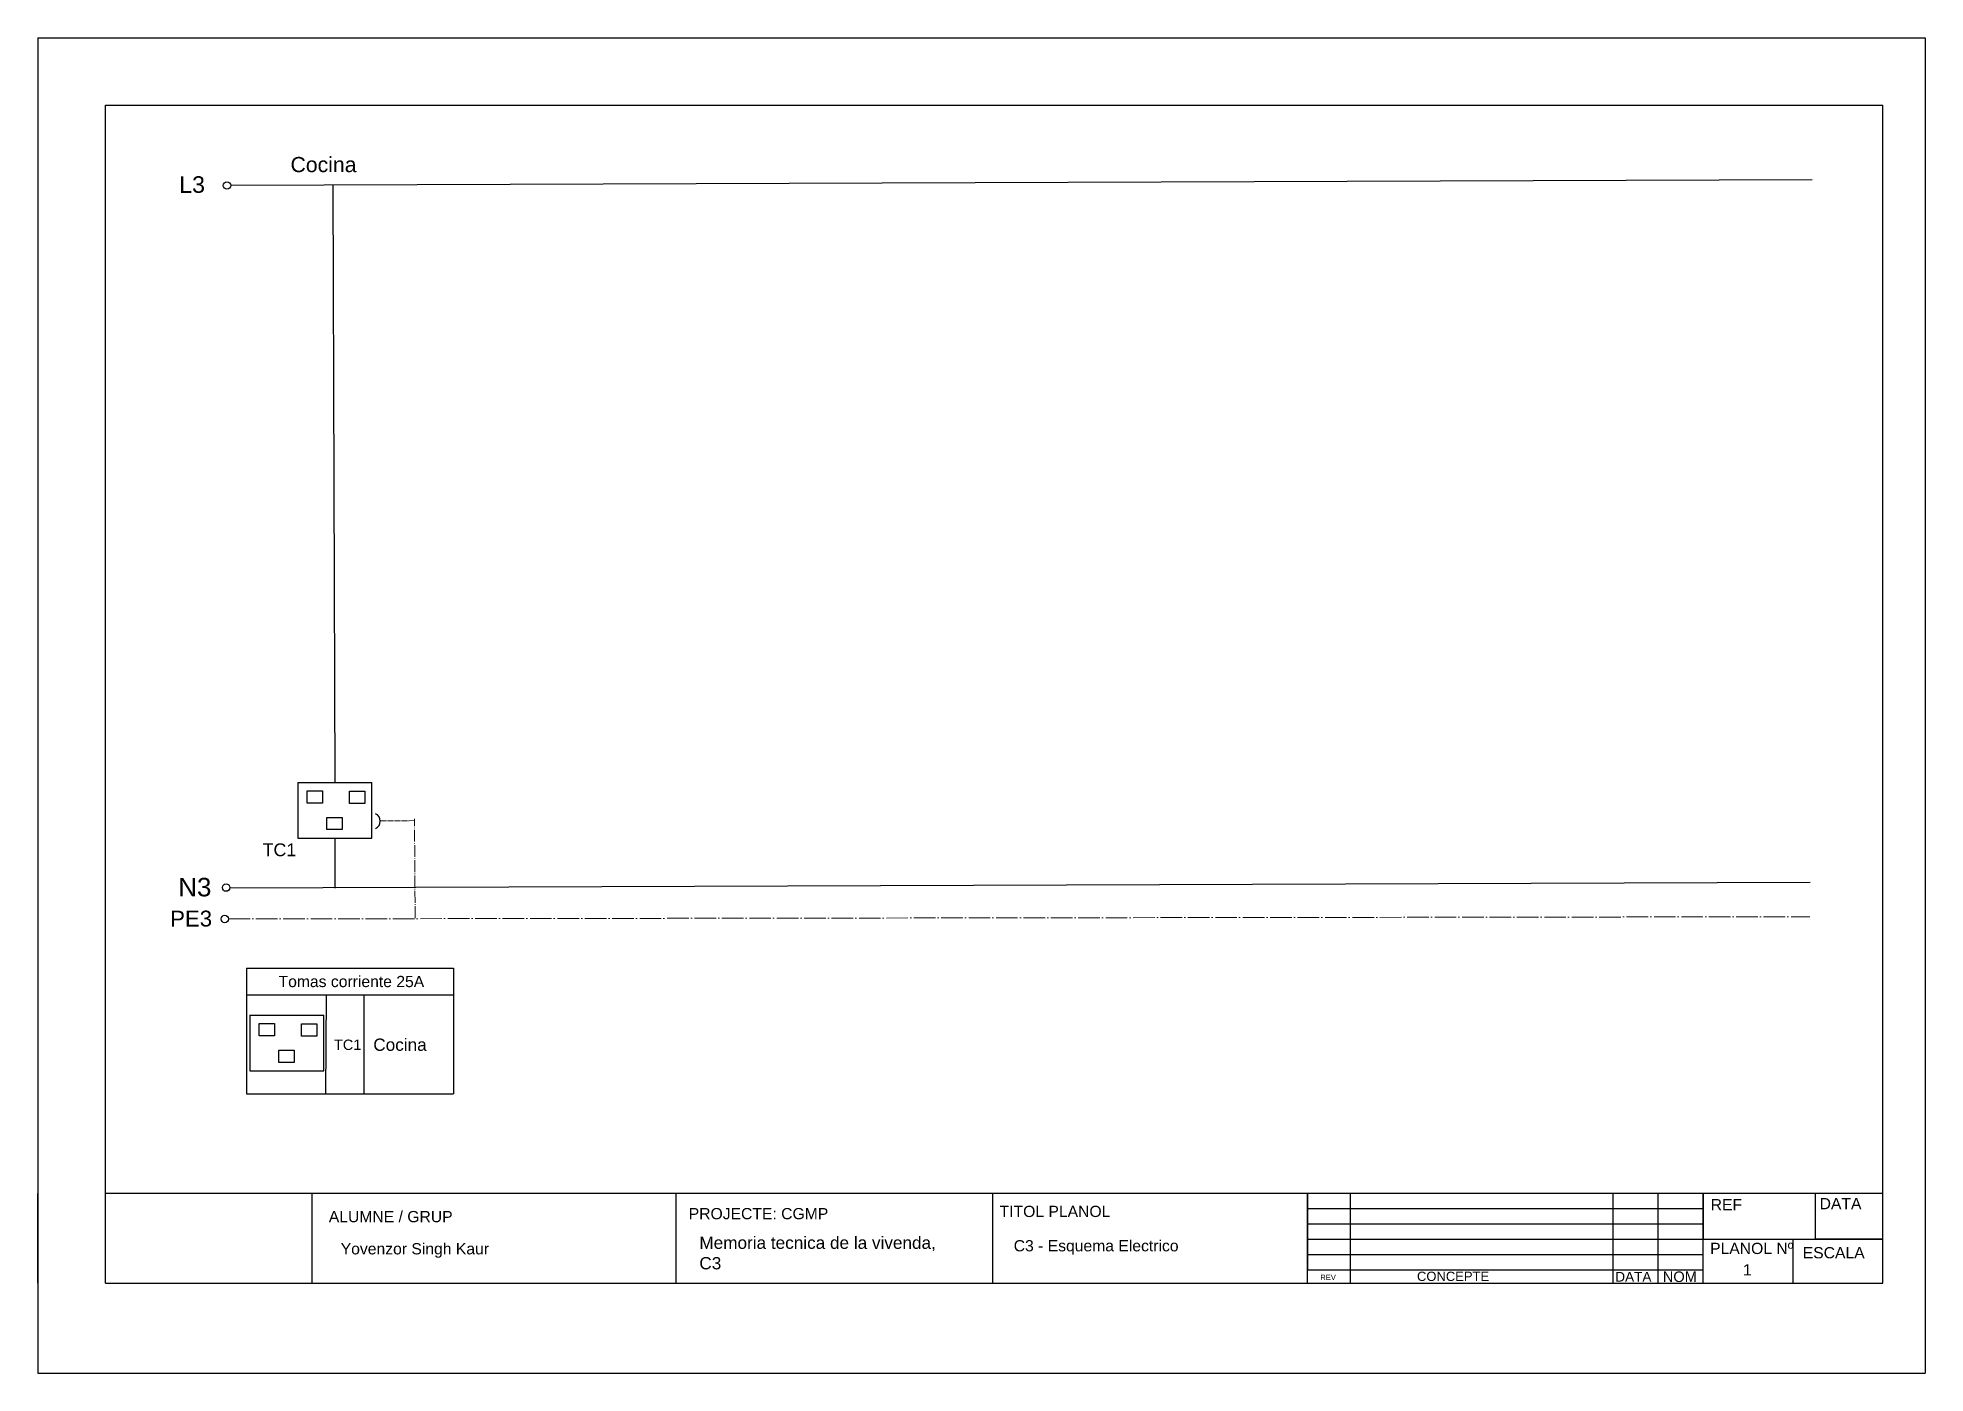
# Model space of a CAD drawing. Header units: millimetres. Extents: x 2377 to 4712, y -254 to 3188.
# Drawn here: x 2377.3 to 2797.3, y 108.7 to 405.7 of the extents above; entities that cross this region are included whole.
import ezdxf

# ---------------------------------------------------------------- set-up
doc = ezdxf.new("R2010")
doc.units = ezdxf.units.MM
doc.linetypes.add('ACAD_ISO04W100', pattern=[30, 24, -3, 0, -3])
doc.layers.add('Neutro', color=7, linetype='Continuous', true_color=0x2776bb)
doc.layers.add('Tierra', color=7, linetype='Continuous', true_color=0x58ba48)
doc.styles.get("Standard").update_dxf_attribs({"font": 'arial.ttf'})

msp = doc.modelspace()

# ---------------------------------------------------------------- texts
at = {"transparency": 33554687, "attachment_point": 1}
for s, width, gutter_width, heights, insert, char_height in [('Cocina', 84.2878, 16.88, [0], (2433.56, 379.24), 3.377), ('TC1', 51.0022, 14.23, [0], (2427.34, 226.58), 2.846), ('Tomas corriente 25A', 62.5304, 12.5, [0], (2430.9, 197.12), 2.5), ('TC1', 41.2747, 11.51, [0], (2443.24, 182.95), 2.303), ('Cocina^I', 68.2119, 13.66, [0], (2451.98, 183.18), 2.733), ('REF', 14.591, 12.5, [0], (2749.58, 147.49), 2.5), ('DATA', 13.3924, 12.5, [0], (2773.81, 147.72), 2.5), ('ALUMNE / GRUP', 48.2644, 12.5, [0], (2442.08, 144.83), 2.5), ('PROJECTE: CGMP', 37.0564, 12.5, [0], (2522.17, 145.49), 2.5), ('TITOL PLANOL', 34.1105, 12.5, [0], (2591.34, 145.99), 2.5), ('C3 - Esquema Electrico', 63.5407, 12.5, [0], (2594.48, 138.35), 2.5), ('PLANOL Nº', 23.5912, 12.5, [4.44], (2749.44, 137.76), 2.5), ('ESCALA', 18.9792, 12.5, [0], (2770.05, 136.8), 2.5), ('REV', 3.8206, 6.05, [0], (2662.7, 130.67), 1.209), ('CONCEPTE', 3.309, 10.34, [0], (2684.22, 131.33), 2.068), ('DATA', 8.5845, 10.78, [0], (2728.35, 131.28), 2.155), ('NOM', 9.2865, 11.66, [0], (2738.91, 131.38), 2.331), ('1', 63.5407, 12.5, [0], (2756.75, 133), 2.5)]:
    msp.add_mtext_dynamic_manual_height_columns(s, width=width, gutter_width=gutter_width, heights=heights, dxfattribs=dict(at, insert=insert, char_height=char_height))
at = {"ltscale": 5, "transparency": 33554687, "insert": (2408.79, 374.94), "char_height": 3.689, "attachment_point": 1, "rotation": 0.199}
msp.add_mtext_dynamic_manual_height_columns('L3', width=22.6485, gutter_width=18.45, heights=[0], dxfattribs=at)
at = {"transparency": 33554687, "attachment_point": 1}
for s, insert, char_height, width in [('Memoria tecnica de la vivenda,\\PC3', (2524.54, 139.14), 2.7327, 53.673), ('Yovenzor Singh Kaur\\P', (2444.73, 137.68), 2.5, 34.6944)]:
    msp.add_mtext(s, dxfattribs=dict(at, insert=insert, char_height=char_height, width=width))
at = {"layer": 'Neutro', "ltscale": 5, "transparency": 33554687, "insert": (2408.58, 218.9), "char_height": 4.123, "attachment_point": 1, "rotation": 0.199}
msp.add_mtext_dynamic_manual_height_columns('N3', width=25.3099, gutter_width=20.61, heights=[4.26], dxfattribs=at)
at = {"layer": 'Tierra', "ltscale": 5, "transparency": 33554687, "insert": (2406.78, 211.6), "char_height": 3.53, "attachment_point": 1, "rotation": 0.199}
msp.add_mtext_dynamic_manual_height_columns('PE3', width=21.6717, gutter_width=17.65, heights=[3.65], dxfattribs=at)

# ---------------------------------------------------------------- linework, layer by layer
at = {"transparency": 33554687}
for p, q in [((2377.31, 405.75), (2797.31, 405.75)), ((2377.31, 405.75), (2377.31, 108.75)), ((2797.31, 405.75), (2797.31, 108.75)), ((2797.31, 405.75), (2797.31, 390.75)), ((2392.36, 128.75), (2392.36, 390.75)), ((2392.36, 390.75), (2787.85, 390.75)), ((2787.85, 128.75), (2787.85, 390.75)), ((2420.32, 372.96), (2772.16, 374.2)), ((2442.95, 372.96), (2443.42, 240.11)), ((2435.17, 240.11), (2435.17, 227.78)), ((2435.17, 240.11), (2451.66, 240.11)), ((2451.66, 227.78), (2451.66, 240.11)), ((2437.28, 238.26), (2440.67, 238.26)), ((2437.28, 235.55), (2437.28, 238.26)), ((2440.67, 235.55), (2437.28, 235.55)), ((2440.67, 238.26), (2440.67, 235.55)), ((2446.71, 238.18), (2450.1, 238.18)), ((2446.71, 235.46), (2446.71, 238.18)), ((2450.1, 235.46), (2446.71, 235.46)), ((2450.1, 238.18), (2450.1, 235.46)), ((2441.67, 232.35), (2445.06, 232.35)), ((2441.67, 229.64), (2441.67, 232.35)), ((2445.06, 232.35), (2445.06, 229.64)), ((2435.17, 227.78), (2451.66, 227.78)), ((2445.06, 229.64), (2441.67, 229.64)), ((2423.77, 198.83), (2469.85, 198.83)), ((2423.77, 198.83), (2423.77, 192.93)), ((2469.85, 198.83), (2469.85, 192.93)), ((2423.77, 192.93), (2423.77, 170.85)), ((2423.77, 192.93), (2469.85, 192.93)), ((2441.45, 170.85), (2441.55, 192.93)), ((2449.87, 192.93), (2449.87, 170.85)), ((2469.85, 192.93), (2469.85, 170.85)), ((2424.48, 188.35), (2424.48, 176.02)), ((2424.48, 188.35), (2440.97, 188.35)), ((2426.59, 186.5), (2429.98, 186.5)), ((2426.59, 183.79), (2426.59, 186.5)), ((2429.98, 186.5), (2429.98, 183.79)), ((2436.02, 186.42), (2439.41, 186.42)), ((2436.02, 183.7), (2436.02, 186.42)), ((2439.41, 186.42), (2439.41, 183.7)), ((2440.97, 176.02), (2440.97, 188.35)), ((2429.98, 183.79), (2426.59, 183.79)), ((2439.41, 183.7), (2436.02, 183.7)), ((2430.98, 180.59), (2434.37, 180.59)), ((2430.98, 177.88), (2430.98, 180.59)), ((2434.37, 177.88), (2430.98, 177.88)), ((2434.37, 180.59), (2434.37, 177.88)), ((2424.48, 176.02), (2440.97, 176.02)), ((2423.77, 170.85), (2469.85, 170.85)), ((2377.31, 128.75), (2377.31, 148.75)), ((2787.85, 148.75), (2392.36, 148.75)), ((2438.36, 128.75), (2438.36, 148.75)), ((2519.36, 128.75), (2519.36, 148.75)), ((2589.86, 128.75), (2589.86, 148.75)), ((2659.86, 128.75), (2659.86, 148.75)), ((2659.86, 148.75), (2659.86, 145.35)), ((2669.42, 128.75), (2669.42, 148.75)), ((2727.87, 128.75), (2727.87, 148.75)), ((2737.87, 128.75), (2737.87, 148.75)), ((2747.87, 128.75), (2747.87, 148.75)), ((2747.87, 148.75), (2747.87, 138.55)), ((2772.89, 138.55), (2772.89, 148.75)), ((2787.85, 128.75), (2787.85, 148.75)), ((2659.86, 145.35), (2747.87, 145.35)), ((2659.86, 145.35), (2659.86, 141.95)), ((2659.86, 141.95), (2747.87, 141.95)), ((2659.86, 141.95), (2659.86, 138.55)), ((2659.86, 138.55), (2747.87, 138.55)), ((2659.86, 138.55), (2659.86, 135.15)), ((2659.86, 135.15), (2659.86, 131.75)), ((2659.86, 135.15), (2747.87, 135.15)), ((2747.87, 138.55), (2787.85, 138.55)), ((2747.87, 138.55), (2767.86, 138.55)), ((2767.86, 138.55), (2767.86, 128.75)), ((2787.85, 138.55), (2772.89, 138.55)), ((2659.86, 131.75), (2747.87, 131.75)), ((2392.36, 128.75), (2438.36, 128.75)), ((2438.36, 128.75), (2519.36, 128.75)), ((2519.36, 128.75), (2589.86, 128.75)), ((2589.86, 128.75), (2659.86, 128.75)), ((2659.86, 128.75), (2669.42, 128.75)), ((2669.42, 128.75), (2727.87, 128.75)), ((2727.87, 128.75), (2737.87, 128.75)), ((2737.87, 128.75), (2747.87, 128.75)), ((2747.87, 128.75), (2767.86, 128.75)), ((2767.86, 128.75), (2787.85, 128.75)), ((2377.31, 108.75), (2797.31, 108.75))]:
    msp.add_line(p, q, dxfattribs=at)
msp.add_circle((2419.42, 372.9), 0.83, dxfattribs=at)
at = {"layer": 'Neutro', "transparency": 33554687}
for p, q in [((2443.42, 227.78), (2443.42, 216.66)), ((2771.69, 217.9), (2420.06, 216.66))]:
    msp.add_line(p, q, dxfattribs=at)
msp.add_circle((2419.23, 216.75), 0.83, dxfattribs=at)
at = {"layer": 'Tierra', "linetype": 'ACAD_ISO04W100', "lineweight": 15, "ltscale": 0.05, "transparency": 33554687}
msp.add_line((2461.15, 231.64), (2453.65, 231.6), dxfattribs=at)
at = {"layer": 'Tierra', "linetype": 'ACAD_ISO04W100', "lineweight": 15, "ltscale": 0.11, "transparency": 33554687}
msp.add_line((2461.29, 209.98), (2461.15, 232.03), dxfattribs=at)
at = {"layer": 'Tierra', "color": 85, "linetype": 'ACAD_ISO04W100', "lineweight": 15, "ltscale": 0.2, "true_color": 0x58ba48, "transparency": 33554687}
msp.add_line((2419.76, 209.78), (2771.63, 210.27), dxfattribs=at)
at = {"layer": 'Tierra', "transparency": 33554687}
msp.add_circle((2418.93, 209.77), 0.83, dxfattribs=at)
msp.add_arc((2451.73, 231.55), 1.81, 294.9893, 65.0107, dxfattribs=at)

msp.set_redraw_order([(e.dxf.handle, doc.entitydb.next_handle()) for e in msp.query("TEXT MTEXT ATTDEF DIMENSION ARC_DIMENSION")])  # texts and dimensions are drawn at this point

doc.saveas('drawing.dxf')
